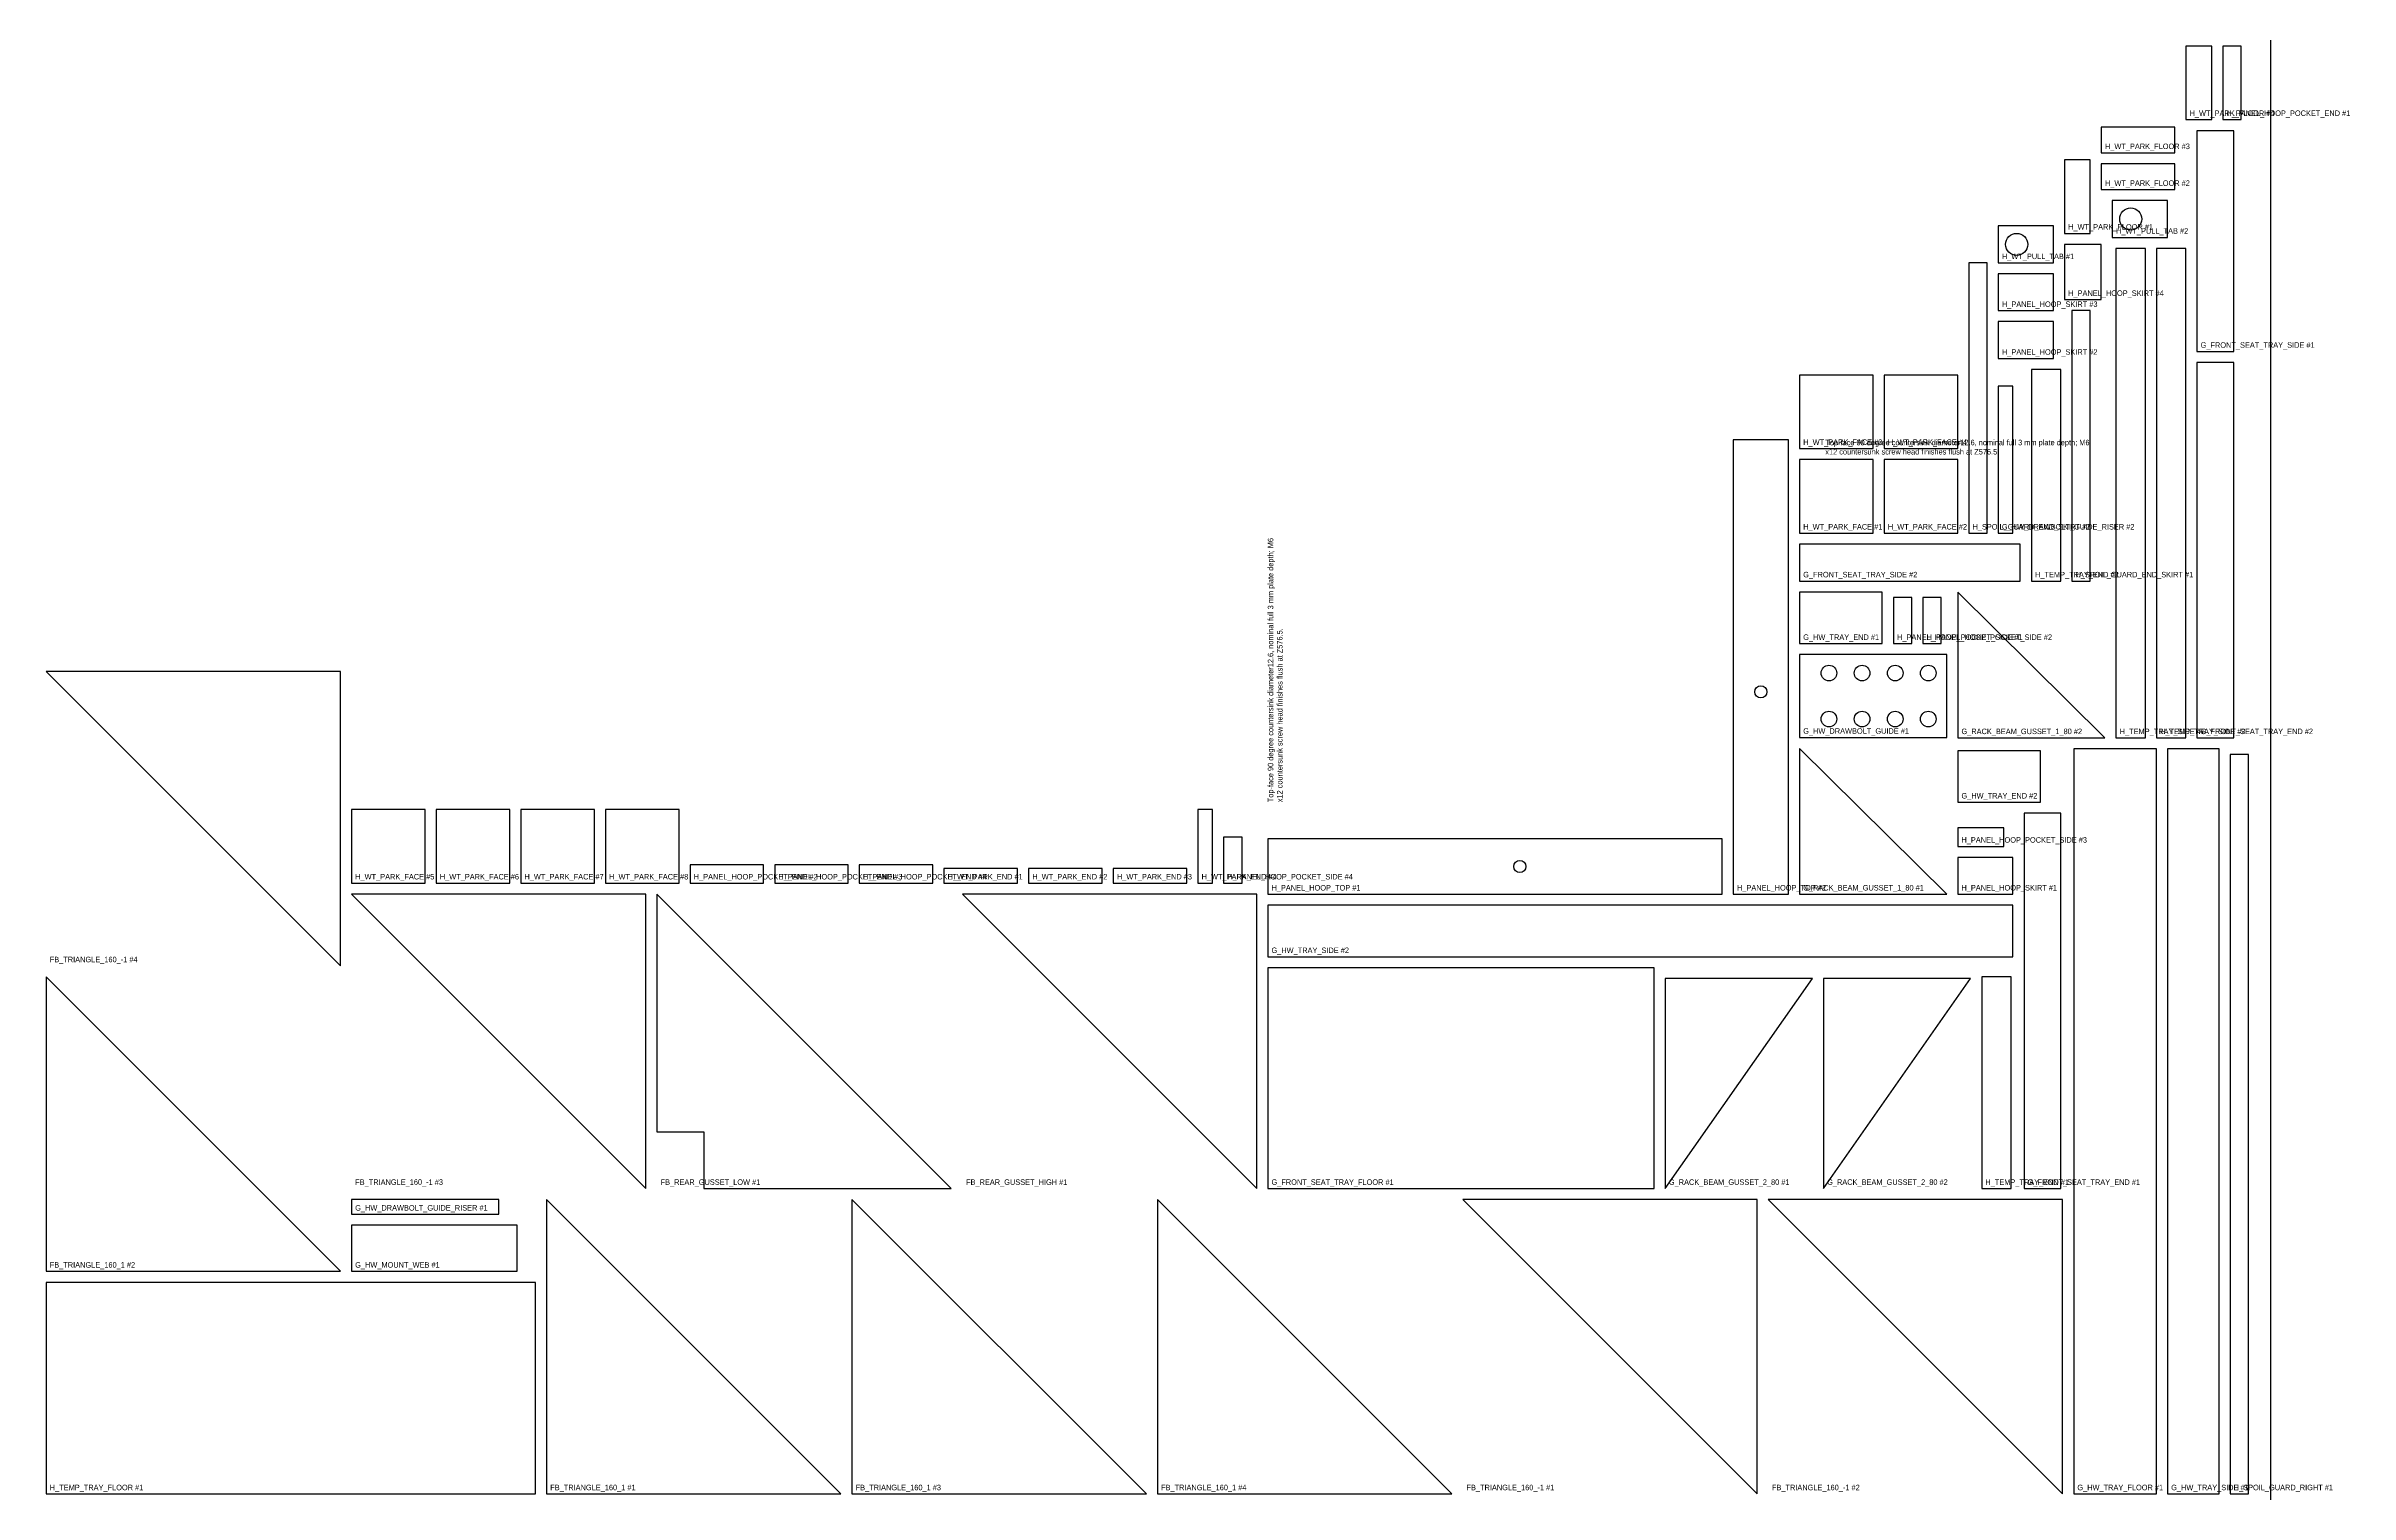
# Model space of a CAD drawing. Header units: millimetres. Extents: x 0 to 1262, y 0 to 2438.
# Drawn here: x 10 to 1262, y 10 to 797 of the extents above; entities that cross this region are included whole.
import ezdxf

# ---------------------------------------------------------------- set-up
doc = ezdxf.new("R2010")
doc.units = ezdxf.units.MM
for name, color, linetype in [('CUT_HOLES', 7, 'Continuous'), ('CUT_OUTER', 7, 'Continuous'), ('MACHINING_NOTES', 7, 'Continuous'), ('PART_MARK_NO_CUT', 7, 'Continuous'), ('STOCK_NO_CUT', 7, 'Continuous')]:
    doc.layers.add(name, color=color, linetype=linetype)

msp = doc.modelspace()

# ---------------------------------------------------------------- linework, layer by layer
at = {"layer": 'CUT_HOLES'}
for centre, radius in [((1143, 703), 6), ((1081, 689.2), 6), ((979, 456.2), 4.25), ((997, 456.2), 4.25), ((1015, 456.2), 4.25), ((1033, 456.2), 4.25), ((942, 446), 3.3), ((979, 431.2), 4.25), ((997, 431.2), 4.25), ((1015, 431.2), 4.25), ((1033, 431.2), 4.25), ((811, 351), 3.3)]:
    msp.add_circle(centre, radius, dxfattribs=at)
at = {"layer": 'CUT_OUTER'}
for points in [[(1187, 757), (1187, 797), (1173, 797), (1173, 757)], [(1203, 757), (1203, 797), (1193, 797), (1193, 757)], [(1127, 739), (1167, 739), (1167, 753), (1127, 753)], [(1199, 631), (1199, 751), (1179, 751), (1179, 631)], [(1121, 695.2), (1121, 735.2), (1107, 735.2), (1107, 695.2)], [(1127, 719), (1167, 719), (1167, 733), (1127, 733)], [(1163, 693), (1163, 713), (1133, 713), (1133, 693)], [(1101, 679.2), (1101, 699.2), (1071, 699.2), (1071, 679.2)], [(1127, 659.2), (1127, 689.2), (1107, 689.2), (1107, 659.2)], [(1065, 532.2), (1065, 679.2), (1055, 679.2), (1055, 532.2)], [(1151, 421), (1151, 687), (1135, 687), (1135, 421)], [(1173, 421), (1173, 687), (1157, 687), (1157, 421)], [(1071, 653.2), (1101, 653.2), (1101, 673.2), (1071, 673.2)], [(1121, 506.2), (1121, 653.2), (1111, 653.2), (1111, 506.2)], [(1071, 627.2), (1101, 627.2), (1101, 647.2), (1071, 647.2)], [(963, 578.2), (1003, 578.2), (1003, 618.2), (963, 618.2)], [(1009, 578.2), (1049, 578.2), (1049, 618.2), (1009, 618.2)], [(1105, 506.2), (1105, 621.2), (1089, 621.2), (1089, 506.2)], [(1199, 421), (1199, 625), (1179, 625), (1179, 421)], [(1079, 532.2), (1079, 612.2), (1071, 612.2), (1071, 532.2)], [(927, 336), (957, 336), (957, 583), (927, 583)], [(963, 532.2), (1003, 532.2), (1003, 572.2), (963, 572.2)], [(1009, 532.2), (1049, 532.2), (1049, 572.2), (1009, 572.2)], [(963, 506.2), (1083, 506.2), (1083, 526.2), (963, 526.2)], [(963, 472.2), (1008, 472.2), (1008, 500.2), (963, 500.2)], [(1024, 472.2), (1024, 497.2), (1014, 497.2), (1014, 472.2)], [(1040, 472.2), (1040, 497.2), (1030, 497.2), (1030, 472.2)], [(1129, 421), (1049, 500.2), (1049, 421)], [(1043, 421.2), (1043, 466.2), (963, 466.2), (963, 421.2)], [(170, 457), (10, 457), (170, 297)], [(1043, 336), (963, 415.2), (963, 336)], [(1049, 386), (1094, 386), (1094, 414), (1049, 414)], [(1112, 10), (1157, 10), (1157, 415), (1112, 415)], [(1191, 10), (1191, 415), (1163, 415), (1163, 10)], [(1207, 10), (1207, 412), (1197, 412), (1197, 10)], [(176, 342), (216, 342), (216, 382), (176, 382)], [(222, 342), (262, 342), (262, 382), (222, 382)], [(268, 342), (308, 342), (308, 382), (268, 382)], [(314, 342), (354, 342), (354, 382), (314, 382)], [(636, 342), (644, 342), (644, 382), (636, 382)], [(1105, 176), (1105, 380), (1085, 380), (1085, 176)], [(660, 342), (660, 367), (650, 367), (650, 342)], [(921, 336), (921, 366), (674, 366), (674, 336)], [(1049, 362), (1074, 362), (1074, 372), (1049, 372)], [(360, 342), (400, 342), (400, 352), (360, 352)], [(406, 342), (446, 342), (446, 352), (406, 352)], [(452, 342), (492, 342), (492, 352), (452, 352)], [(1049, 336), (1079, 336), (1079, 356), (1049, 356)], [(538, 342), (538, 350), (498, 350), (498, 342)], [(584, 342), (584, 350), (544, 350), (544, 342)], [(630, 342), (630, 350), (590, 350), (590, 342)], [(336, 336), (176, 336), (336, 176)], [(367.4, 176), (502, 176), (342, 336), (342, 206.8), (367.4, 206.8)], [(668, 336), (508, 336), (668, 176)], [(674, 302), (1079, 302), (1079, 330), (674, 330)], [(10, 131), (170, 131), (10, 291)], [(674, 176), (884, 176), (884, 296), (674, 296)], [(970, 290.2), (890, 290.2), (890, 176)], [(1056, 290.2), (976, 290.2), (976, 176)], [(1078, 176), (1078, 291), (1062, 291), (1062, 176)], [(176, 162), (256, 162), (256, 170), (176, 170)], [(282, 10), (442, 10), (282, 170)], [(448, 10), (608, 10), (448, 170)], [(614, 10), (774, 10), (614, 170)], [(940, 170), (780, 170), (940, 10)], [(1106, 170), (946, 170), (1106, 10)], [(266, 131), (266, 156), (176, 156), (176, 131)], [(276, 10), (276, 125), (10, 125), (10, 10)]]:
    msp.add_lwpolyline(points, close=True, dxfattribs=at)
at = {"layer": 'STOCK_NO_CUT'}
msp.add_lwpolyline([(0, 0), (1219.2, 0), (1219.2, 2438.4), (0, 2438.4)], close=True, dxfattribs=at)

# ---------------------------------------------------------------- texts
at = {"layer": 'MACHINING_NOTES', "insert": (977, 583), "char_height": 3, "width": 150, "attachment_point": 1}
msp.add_mtext('Top-face 90 degree countersink diameter12.6, nominal full 3 mm plate depth; M6 x12 countersunk screw head finishes flush at Z576.5.', dxfattribs=at)
at = {"layer": 'MACHINING_NOTES', "insert": (674, 386), "char_height": 3, "width": 150, "attachment_point": 1, "rotation": 90}
msp.add_mtext('Top-face 90 degree countersink diameter12.6, nominal full 3 mm plate depth; M6 x12 countersunk screw head finishes flush at Z576.5.', dxfattribs=at)
at = {"layer": 'PART_MARK_NO_CUT'}
for s, p in [('H_WT_PARK_FLOOR #4', (1175, 759)), ('H_PANEL_HOOP_POCKET_END #1', (1195, 759)), ('H_WT_PARK_FLOOR #3', (1129, 741)), ('H_WT_PARK_FLOOR #2', (1129, 721)), ('H_WT_PARK_FLOOR #1', (1109, 697.2)), ('H_WT_PULL_TAB #2', (1135, 695)), ('H_WT_PULL_TAB #1', (1073, 681.2)), ('H_PANEL_HOOP_SKIRT #4', (1109, 661.2)), ('H_PANEL_HOOP_SKIRT #3', (1073, 655.2)), ('H_PANEL_HOOP_SKIRT #2', (1073, 629.2)), ('G_FRONT_SEAT_TRAY_SIDE #1', (1181, 633)), ('H_WT_PARK_FACE #3', (965, 580.2)), ('H_WT_PARK_FACE #4', (1011, 580.2)), ('H_WT_PARK_FACE #1', (965, 534.2)), ('H_WT_PARK_FACE #2', (1011, 534.2)), ('H_SPOIL_GUARD_END_SKIRT #2', (1057, 534.2)), ('G_HW_DRAWBOLT_GUIDE_RISER #2', (1073, 534.2)), ('G_FRONT_SEAT_TRAY_SIDE #2', (965, 508.2)), ('H_TEMP_TRAY_END #2', (1091, 508.2)), ('H_SPOIL_GUARD_END_SKIRT #1', (1113, 508.2)), ('G_HW_TRAY_END #1', (965, 474.2)), ('H_PANEL_HOOP_POCKET_SIDE #1', (1016, 474.2)), ('H_PANEL_HOOP_POCKET_SIDE #2', (1032, 474.2)), ('G_HW_DRAWBOLT_GUIDE #1', (965, 423.2)), ('G_RACK_BEAM_GUSSET_1_80 #2', (1051, 423)), ('H_TEMP_TRAY_SIDE #1', (1137, 423)), ('H_TEMP_TRAY_SIDE #2', (1159, 423)), ('G_FRONT_SEAT_TRAY_END #2', (1181, 423)), ('G_HW_TRAY_END #2', (1051, 388)), ('H_PANEL_HOOP_POCKET_SIDE #3', (1051, 364)), ('H_WT_PARK_FACE #5', (178, 344)), ('H_WT_PARK_FACE #6', (224, 344)), ('H_WT_PARK_FACE #7', (270, 344)), ('H_WT_PARK_FACE #8', (316, 344)), ('H_PANEL_HOOP_POCKET_END #2', (362, 344)), ('H_PANEL_HOOP_POCKET_END #3', (408, 344)), ('H_PANEL_HOOP_POCKET_END #4', (454, 344)), ('H_WT_PARK_END #1', (500, 344)), ('H_WT_PARK_END #2', (546, 344)), ('H_WT_PARK_END #3', (592, 344)), ('H_WT_PARK_END #4', (638, 344)), ('H_PANEL_HOOP_POCKET_SIDE #4', (652, 344)), ('H_PANEL_HOOP_TOP #1', (676, 338)), ('H_PANEL_HOOP_TOP #2', (929, 338)), ('G_RACK_BEAM_GUSSET_1_80 #1', (965, 338)), ('H_PANEL_HOOP_SKIRT #1', (1051, 338)), ('FB_TRIANGLE_160_-1 #4', (12, 299)), ('G_HW_TRAY_SIDE #2', (676, 304)), ('FB_TRIANGLE_160_-1 #3', (178, 178)), ('FB_REAR_GUSSET_LOW #1', (344, 178)), ('FB_REAR_GUSSET_HIGH #1', (510, 178)), ('G_FRONT_SEAT_TRAY_FLOOR #1', (676, 178)), ('G_RACK_BEAM_GUSSET_2_80 #1', (892, 178)), ('G_RACK_BEAM_GUSSET_2_80 #2', (978, 178)), ('H_TEMP_TRAY_END #1', (1064, 178)), ('G_FRONT_SEAT_TRAY_END #1', (1087, 178)), ('G_HW_DRAWBOLT_GUIDE_RISER #1', (178, 164)), ('FB_TRIANGLE_160_1 #2', (12, 133)), ('G_HW_MOUNT_WEB #1', (178, 133)), ('H_TEMP_TRAY_FLOOR #1', (12, 12)), ('FB_TRIANGLE_160_1 #1', (284, 12)), ('FB_TRIANGLE_160_1 #3', (450, 12)), ('FB_TRIANGLE_160_1 #4', (616, 12)), ('FB_TRIANGLE_160_-1 #1', (782, 12)), ('FB_TRIANGLE_160_-1 #2', (948, 12)), ('G_HW_TRAY_FLOOR #1', (1114, 12)), ('G_HW_TRAY_SIDE #1', (1165, 12)), ('H_SPOIL_GUARD_RIGHT #1', (1199, 12))]:
    msp.add_text(s, height=3, dxfattribs=at).set_placement(p)

doc.saveas('drawing.dxf')
